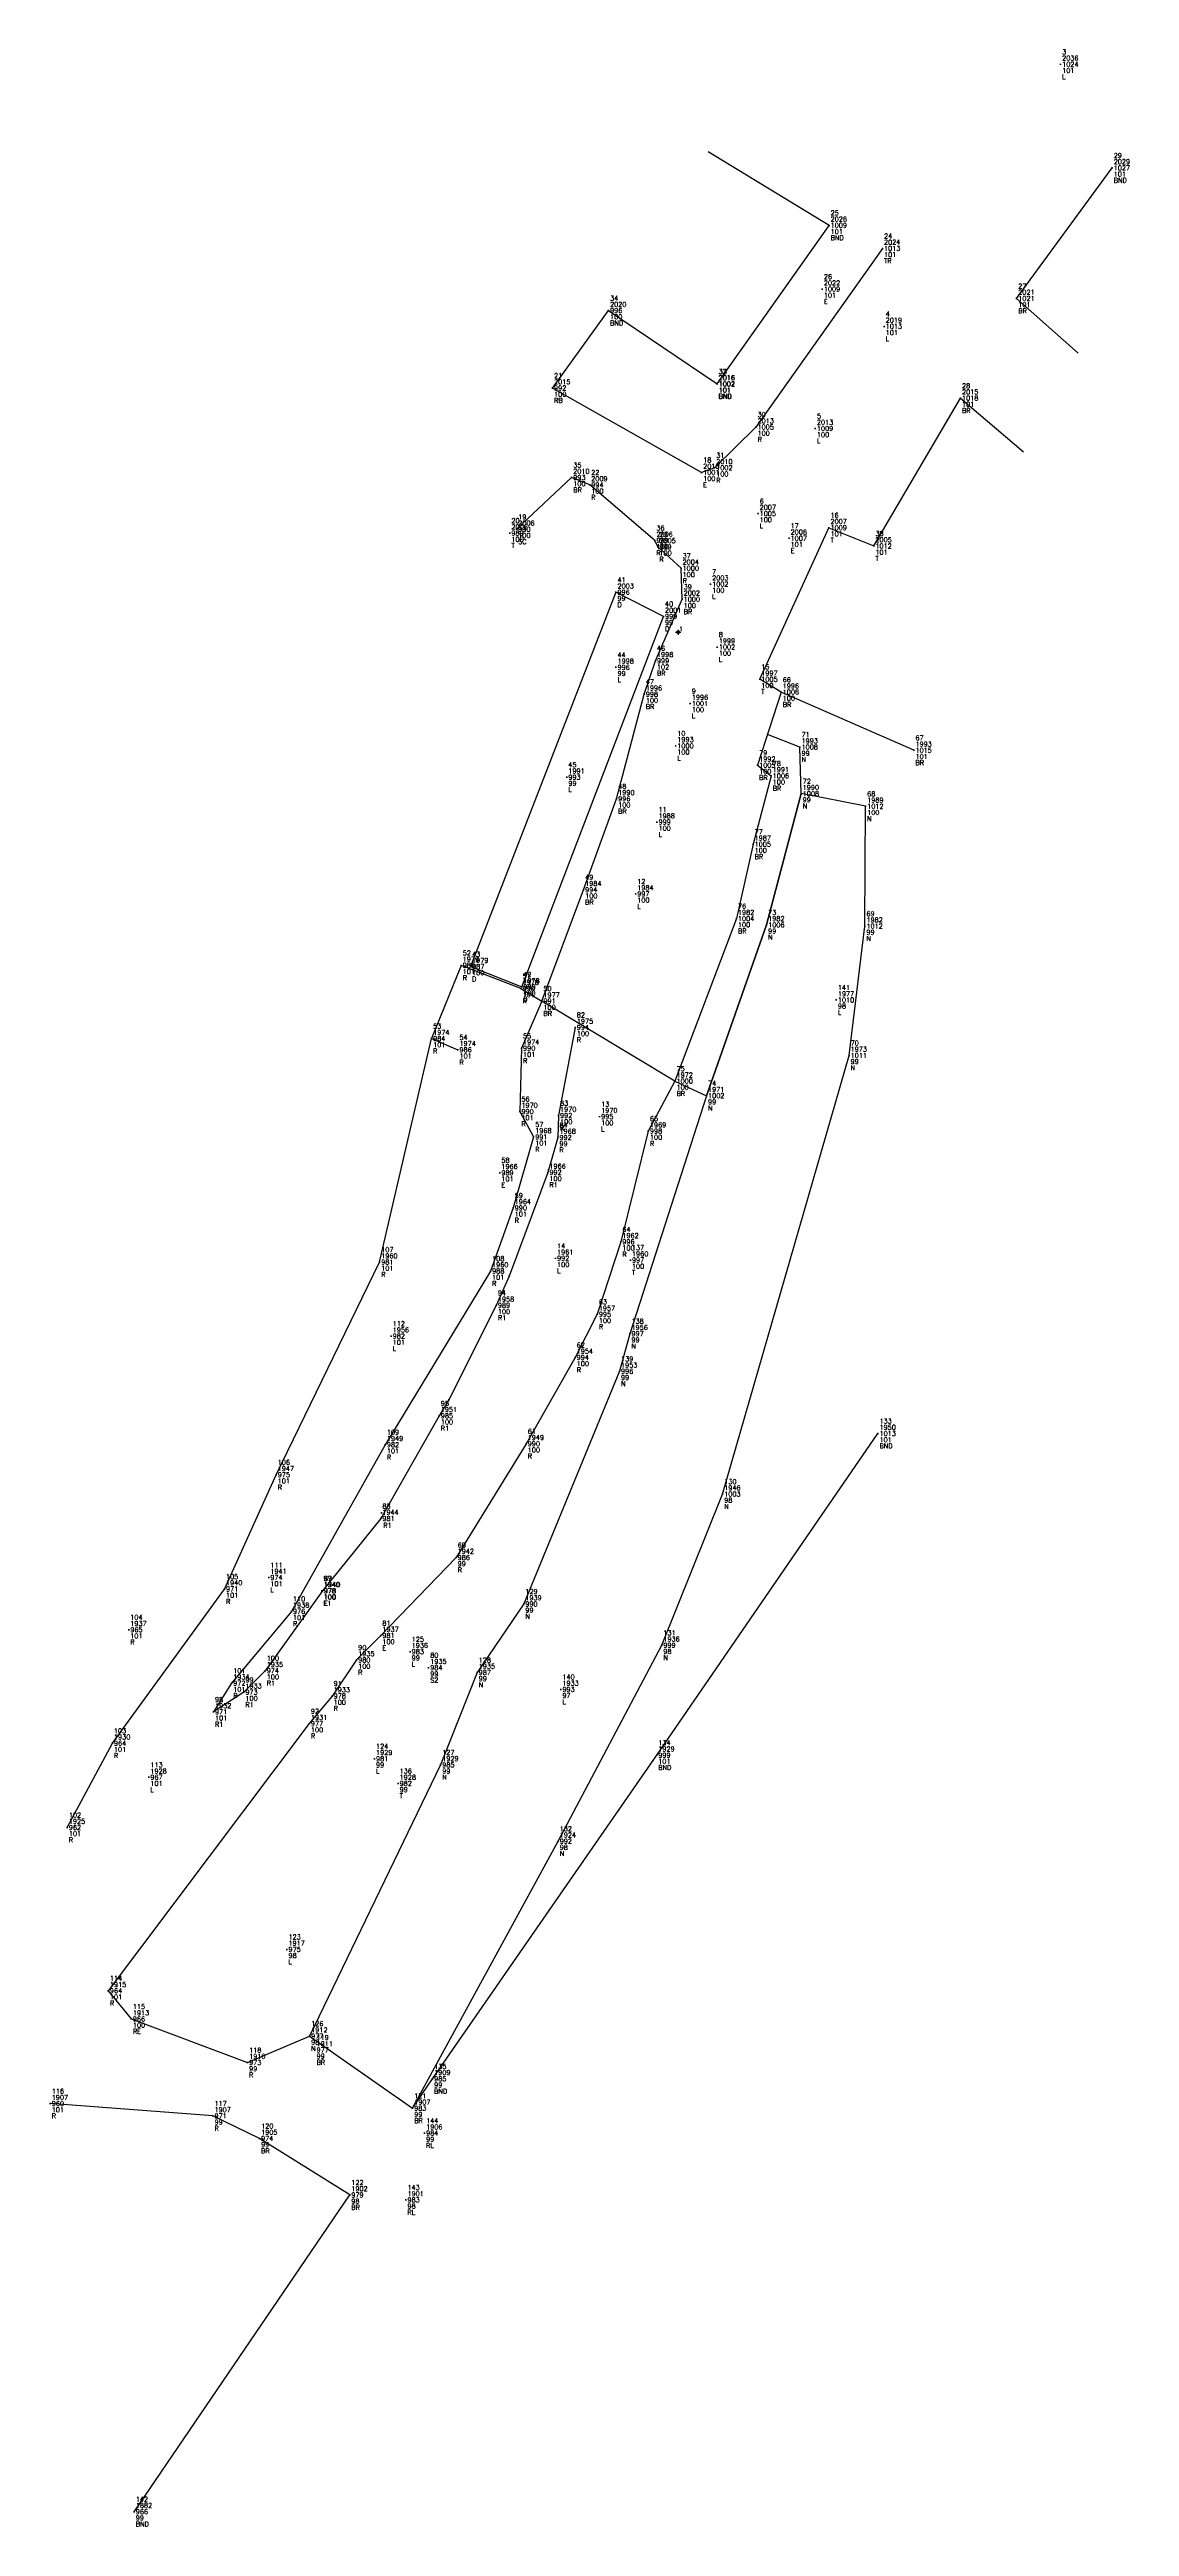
# Model space of a CAD drawing. Extents: x 960 to 1028, y 1881 to 2037.
import ezdxf

# ---------------------------------------------------------------- set-up
doc = ezdxf.new("R2010")
doc.units = 0
doc.header["$MEASUREMENT"] = 0
doc.layers.get('0').update_dxf_attribs({"linetype": 'CONTINUOUS'})
for name, color, linetype in [('SPOTX', 2, 'CONTINUOUS'), ('STEXT', 5, 'CONTINUOUS'), ('STEXT1', 5, 'CONTINUOUS'), ('STEXT2', 5, 'CONTINUOUS'), ('STEXT3', 5, 'CONTINUOUS'), ('STN', 6, 'CONTINUOUS'), ('TEXT', 7, 'CONTINUOUS')]:
    doc.layers.add(name, color=color, linetype=linetype)
doc.styles.get("Standard").update_dxf_attribs({"font": 'txt.SHX', "bigfont": 'whgtxt.shx'})

# ---------------------------------------------------------------- blocks, each defined once
blk = doc.blocks.new('SPOTX')
for p, q in [((-0.5, 0), (0.5, 0)), ((0, -0.5), (0, 0.5))]:
    blk.add_line(p, q)

msp = doc.modelspace()

# ---------------------------------------------------------------- linework, layer by layer
at = {"color": 7}
for points in [[(1012.861, 2024.155), (1004.899, 2012.912), (1002.297, 2010.349), (1001.476, 2010.057), (992.091, 2015.367), (995.617, 2020.24), (1002.46, 2015.624), (1009.499, 2025.606), (1001.889, 2030.232)], [(1025.18, 2017.567), (1021.307, 2021.005), (1027.318, 2029.221)], [(1014.837, 1992.57), (1006.483, 1996.231), (1005.134, 1997.037), (1009.491, 2006.579), (1012.318, 2005.427), (1017.769, 2014.732), (1021.731, 2011.353)], [(1000.249, 2002.071), (1000.183, 2004.021), (998.721, 2005.371), (998.532, 2005.773), (994.432, 2009.269), (993.298, 2009.735), (989.836, 2006.48)], [(1006.483, 1996.231), (1004.997, 1991.632), (1005.852, 1990.96), (1004.716, 1986.656), (1003.666, 1981.978), (999.8, 1971.749), (991.421, 1976.79), (994.049, 1983.794), (996.125, 1989.516), (997.864, 1996.1), (998.568, 1998.204), (1000.249, 2002.071)], [(993.523, 1975.13), (992.468, 1969.583), (992.433, 1968.202), (991.798, 1966.008)], [(961.551, 1924.781), (964.39, 1930.085), (971.443, 1939.789), (974.699, 1946.98), (981.212, 1960.364), (984.478, 1974.426)], [(991.798, 1966.008), (989.37, 1959.473), (988.555, 1957.64), (985.564, 1951.703), (984.962, 1950.69), (981.284, 1944.225), (977.607, 1939.678), (974.008, 1934.649), (972.664, 1933.292), (970.752, 1932.053)]]:
    msp.add_lwpolyline(points, dxfattribs=at)
at = {"color": 6}
for points in [[(999.074, 2000.996), (996.084, 2002.514), (986.931, 1978.956), (990.155, 1977.676), (999.074, 2000.996)], [(999.8, 1971.749), (1001.783, 1970.834), (1005.568, 1981.585), (1007.741, 1989.842), (1007.669, 1992.773), (1005.623, 1993.569)]]:
    msp.add_lwpolyline(points, dxfattribs=at)
at = {"color": 5}
msp.add_lwpolyline([(983.288, 1907.113), (992.449, 1923.92), (998.97, 1936.25), (1002.802, 1945.764), (1010.758, 1973.369), (1011.752, 1981.506), (1011.798, 1989.046), (1007.741, 1989.842), (1005.568, 1981.585), (1001.783, 1970.834), (996.964, 1955.858), (996.305, 1953.489), (990.283, 1938.848), (987.349, 1934.536), (985.052, 1928.724), (976.803, 1911.654)], dxfattribs=at)
at = {"color": 2}
msp.add_lwpolyline([(990.109, 1977.579), (986.343, 1979.037), (984.478, 1974.426), (986.138, 1973.725)], dxfattribs=at)
at = {"color": 7}
for points, elevation in [([(990.109, 1977.579), (991.421, 1976.79), (990.138, 1973.815), (990.037, 1969.837), (990.903, 1968.242), (989.615, 1963.772), (988.189, 1959.801), (981.567, 1948.869), (975.658, 1938.384), (971.897, 1933.862), (970.752, 1932.053)], 101.23), ([(999.8, 1971.749), (998.123, 1968.607), (996.389, 1961.638), (994.91, 1957.075), (993.517, 1954.364), (990.434, 1948.933), (986.024, 1941.77), (981.283, 1936.859), (979.761, 1935.323), (978.218, 1933.056), (976.786, 1931.317)], 99.693), ([(976.786, 1931.317), (964.136, 1914.509)], 99.693)]:
    msp.add_lwpolyline(points, dxfattribs=dict(at, elevation=elevation))
for points in [[(964.136, 1914.509), (965.582, 1912.731), (972.898, 1909.988), (976.803, 1911.654), (983.288, 1907.113), (984.544, 1908.966), (998.65, 1929.332), (1012.576, 1949.574)], [(965.765, 1881.725), (979.329, 1901.656), (973.654, 1905.213), (970.72, 1906.632), (960.475, 1907.406)]]:
    msp.add_lwpolyline(points)
at = {"layer": 'STN'}
for points in [[(999.84, 2000), (1000.16, 2000)], [(1000, 2000.16), (1000, 1999.84)]]:
    msp.add_lwpolyline(points, dxfattribs=at)
msp.add_circle((1000, 2000, 100), 0.08, dxfattribs=at)

# ---------------------------------------------------------------- block references
at = {"layer": 'SPOTX', "xscale": 0.08, "yscale": 0.08, "zscale": 0.08}
for p in [(1024.07, 2035.739, 100.911), (1027.318, 2029.221, 101.24), (1009.499, 2025.606, 100.861), (1012.861, 2024.155, 100.774), (995.617, 2020.24, 100.371), (1009.072, 2021.591, 100.579), (1021.307, 2021.005, 100.886), (1012.964, 2019.248, 100.569), (1002.44, 2015.63, 100.735), (1002.46, 2015.624, 100.736), (992.091, 2015.367, 100.09), (1017.769, 2014.732, 100.754), (1004.899, 2012.912, 100.41), (1008.635, 2012.821, 100.458), (993.298, 2009.735, 99.966), (994.432, 2009.269, 99.761), (1001.476, 2010.057, 100.268), (1002.297, 2010.349, 100.235), (989.404, 2006.239, 100.09), (989.836, 2006.48, 100.133), (1005.031, 2007.47, 100.309), (1009.491, 2006.579, 100.78), (998.532, 2005.773, 99.776), (998.721, 2005.371, 99.793), (1006.981, 2005.912, 100.647), (1012.318, 2005.427, 100.992), (1000.183, 2004.021, 99.92), (1002.038, 2003.026, 100.047), (996.084, 2002.514, 99.469), (1000.249, 2002.071, 99.807), (999.074, 2000.996, 99.383), (1002.46, 1999.068, 99.982), (996.086, 1997.793, 99.343), (998.568, 1998.204, 101.795), (1005.134, 1997.037, 100.042), (997.864, 1996.1, 100.066), (1000.762, 1995.515, 99.971), (1006.483, 1996.231, 100.141), (999.846, 1992.85, 99.959), (1007.669, 1992.773, 98.818), (1014.837, 1992.57, 100.942), (992.988, 1990.877, 99.348), (1004.997, 1991.632, 99.863), (1005.852, 1990.96, 99.854), (996.125, 1989.516, 100.06), (1007.741, 1989.842, 98.601), (1011.798, 1989.046, 100.095), (998.666, 1988.056, 99.932), (1004.716, 1986.656, 99.793), (994.049, 1983.794, 100.018), (997.328, 1983.53, 99.906), (1003.666, 1981.978, 99.771), (1005.568, 1981.585, 98.542), (1011.752, 1981.506, 98.933), (986.343, 1979.037, 101.226), (986.931, 1978.956, 99.669), (990.109, 1977.579, 101.23), (990.155, 1977.676, 99.539), (991.421, 1976.79, 100.012), (1009.954, 1976.859, 98.315), (993.523, 1975.13, 99.938), (984.478, 1974.426, 101.196), (986.138, 1973.725, 101.458), (990.138, 1973.815, 101.461), (1010.758, 1973.369, 98.841), (999.8, 1971.749, 99.693), (1001.783, 1970.834, 98.512), (990.037, 1969.837, 101.459), (992.468, 1969.583, 99.524), (995.054, 1969.515, 99.797), (990.903, 1968.242, 101.238), (992.433, 1968.202, 99.495), (998.123, 1968.607, 99.732), (988.772, 1965.987, 101.485), (991.798, 1966.008, 99.884), (991.845, 1966.175, 99.481), (989.615, 1963.772, 101.453), (996.389, 1961.638, 99.743), (981.212, 1960.364, 101.042), (988.189, 1959.801, 101.141), (989.37, 1959.473, 99.291), (992.281, 1960.6, 99.676), (996.994, 1960.491, 99.876), (988.555, 1957.64, 99.676), (994.91, 1957.075, 99.633), (981.935, 1955.706, 101.185), (996.964, 1955.858, 98.857), (993.517, 1954.364, 99.566), (996.305, 1953.489, 98.7), (985.564, 1951.703, 99.193), (984.962, 1950.69, 99.597), (981.567, 1948.869, 101.023), (990.434, 1948.933, 99.55), (1012.576, 1949.574, 101.13), (974.699, 1946.98, 101.044), (1002.802, 1945.764, 97.867), (981.284, 1944.225, 99.221), (981.339, 1944.576, 99.655), (986.024, 1941.77, 99.401), (971.443, 1939.789, 100.763), (974.235, 1940.512, 100.924), (977.58, 1939.677, 100.184), (977.607, 1939.678, 99.796), (975.658, 1938.384, 100.883), (990.283, 1938.848, 98.566), (965.418, 1937.228, 100.688), (981.283, 1936.859, 99.69), (998.97, 1936.25, 98.019), (974.008, 1934.649, 100.245), (979.761, 1935.323, 99.798), (983.131, 1935.846, 98.969), (984.296, 1934.839, 98.912), (987.349, 1934.536, 98.693), (971.897, 1933.862, 100.927), (972.664, 1933.292, 100.41), (978.218, 1933.056, 99.953), (992.616, 1933.472, 97.432), (970.752, 1932.053, 100.779), (976.786, 1931.317, 100.153), (964.39, 1930.085, 100.933), (980.885, 1929.106, 98.652), (985.052, 1928.724, 98.5), (998.65, 1929.332, 100.775), (966.683, 1927.943, 101.04), (982.371, 1927.553, 98.852), (961.551, 1924.781, 100.962), (992.449, 1923.92, 97.762), (975.376, 1917.109, 98.493), (964.136, 1914.509, 100.854), (965.582, 1912.731, 100.253), (976.803, 1911.654, 98.388), (972.898, 1909.988, 98.835), (977.142, 1910.782, 98.503), (984.544, 1908.966, 99.138), (960.475, 1907.406, 100.637), (970.72, 1906.632, 98.988), (983.288, 1907.113, 98.714), (973.654, 1905.213, 98.517), (984.039, 1905.546, 98.73), (979.329, 1901.656, 98.381), (982.864, 1901.345, 98.444), (965.765, 1881.725, 98.898)]:
    msp.add_blockref('SPOTX', p, dxfattribs=at)

# ---------------------------------------------------------------- texts
at = {"layer": 'STEXT'}
for s, p in [('3', (1024.17, 2036.369, 100.911)), ('29', (1027.418, 2029.851, 101.24)), ('25', (1009.599, 2026.236, 100.861)), ('24', (1012.961, 2024.785, 100.774)), ('26', (1009.172, 2022.221, 100.579)), ('27', (1021.407, 2021.635, 100.886)), ('34', (995.717, 2020.87, 100.371)), ('4', (1013.064, 2019.878, 100.569)), ('21', (992.191, 2015.997, 100.09)), ('32', (1002.54, 2016.26, 100.735)), ('33', (1002.56, 2016.254, 100.736)), ('28', (1017.869, 2015.362, 100.754)), ('30', (1004.999, 2013.542, 100.41)), ('5', (1008.735, 2013.451, 100.458)), ('18', (1001.576, 2010.687, 100.268)), ('31', (1002.397, 2010.979, 100.235)), ('35', (993.398, 2010.365, 99.966)), ('22', (994.532, 2009.899, 99.761)), ('6', (1005.131, 2008.1, 100.309)), ('20', (989.504, 2006.869, 100.09)), ('19', (989.936, 2007.11, 100.133)), ('36', (998.632, 2006.403, 99.776)), ('23', (998.821, 2006.001, 99.793)), ('17', (1007.081, 2006.542, 100.647)), ('16', (1009.591, 2007.209, 100.78)), ('38', (1012.418, 2006.057, 100.992)), ('37', (1000.283, 2004.651, 99.92)), ('41', (996.184, 2003.144, 99.469)), ('39', (1000.349, 2002.701, 99.807)), ('7', (1002.138, 2003.656, 100.047)), ('40', (999.174, 2001.626, 99.383)), ('8', (1002.56, 1999.698, 99.982)), ('44', (996.186, 1998.423, 99.343)), ('46', (998.668, 1998.834, 101.795)), ('47', (997.964, 1996.73, 100.066)), ('15', (1005.234, 1997.667, 100.042)), ('66', (1006.583, 1996.861, 100.141)), ('9', (1000.862, 1996.145, 99.971)), ('10', (999.946, 1993.48, 99.959)), ('71', (1007.769, 1993.403, 98.818)), ('79', (1005.097, 1992.262, 99.863)), ('67', (1014.937, 1993.2, 100.942)), ('45', (993.088, 1991.507, 99.348)), ('78', (1005.952, 1991.59, 99.854)), ('72', (1007.841, 1990.472, 98.601)), ('48', (996.225, 1990.146, 100.06)), ('11', (998.766, 1988.686, 99.932)), ('68', (1011.898, 1989.676, 100.095)), ('77', (1004.816, 1987.286, 99.793)), ('49', (994.149, 1984.424, 100.018)), ('12', (997.428, 1984.16, 99.906)), ('76', (1003.766, 1982.608, 99.771)), ('73', (1005.668, 1982.215, 98.542)), ('69', (1011.852, 1982.136, 98.933)), ('52', (986.443, 1979.667, 101.226)), ('43', (987.031, 1979.586, 99.669)), ('51', (990.209, 1978.209, 101.23)), ('42', (990.255, 1978.306, 99.539)), ('50', (991.521, 1977.42, 100.012)), ('141', (1010.054, 1977.489, 98.315)), ('53', (984.578, 1975.056, 101.196)), ('82', (993.623, 1975.76, 99.938)), ('54', (986.238, 1974.355, 101.458)), ('55', (990.238, 1974.445, 101.461)), ('70', (1010.858, 1973.999, 98.841)), ('75', (999.9, 1972.379, 99.693)), ('56', (990.137, 1970.467, 101.459)), ('83', (992.568, 1970.213, 99.524)), ('13', (995.154, 1970.145, 99.797)), ('74', (1001.883, 1971.464, 98.512)), ('57', (991.003, 1968.872, 101.238)), ('84', (992.533, 1968.832, 99.495)), ('65', (998.223, 1969.237, 99.732)), ('58', (988.872, 1966.617, 101.485)), ('59', (989.715, 1964.402, 101.453)), ('64', (996.489, 1962.268, 99.743)), ('107', (981.312, 1960.994, 101.042)), ('14', (992.381, 1961.23, 99.676)), ('137', (997.094, 1961.121, 99.876)), ('108', (988.289, 1960.431, 101.141)), ('94', (988.655, 1958.27, 99.676)), ('63', (995.01, 1957.705, 99.633)), ('112', (982.035, 1956.336, 101.185)), ('138', (997.064, 1956.488, 98.857)), ('62', (993.617, 1954.994, 99.566)), ('139', (996.405, 1954.119, 98.7)), ('95', (985.062, 1951.32, 99.597)), ('133', (1012.676, 1950.204, 101.13)), ('109', (981.667, 1949.499, 101.023)), ('61', (990.534, 1949.563, 99.55)), ('106', (974.799, 1947.61, 101.044)), ('130', (1002.902, 1946.394, 97.867)), ('88', (981.384, 1944.855, 99.221)), ('60', (986.124, 1942.4, 99.401)), ('105', (971.543, 1940.419, 100.763)), ('111', (974.335, 1941.142, 100.924)), ('110', (975.758, 1939.014, 100.883)), ('97', (977.68, 1940.307, 100.184)), ('89', (977.707, 1940.308, 99.796)), ('129', (990.383, 1939.478, 98.566)), ('104', (965.518, 1937.858, 100.688)), ('81', (981.383, 1937.489, 99.69)), ('90', (979.861, 1935.953, 99.798)), ('125', (983.231, 1936.476, 98.969)), ('131', (999.07, 1936.88, 98.019)), ('101', (971.997, 1934.492, 100.927)), ('100', (974.108, 1935.279, 100.245)), ('80', (984.396, 1935.469, 98.912)), ('128', (987.449, 1935.166, 98.693)), ('140', (992.716, 1934.102, 97.432)), ('98', (970.852, 1932.683, 100.779)), ('99', (972.764, 1933.922, 100.41)), ('91', (978.318, 1933.686, 99.953)), ('92', (976.886, 1931.947, 100.153)), ('103', (964.49, 1930.715, 100.933)), ('124', (980.985, 1929.736, 98.652)), ('134', (998.75, 1929.962, 100.775)), ('113', (966.783, 1928.573, 101.04)), ('136', (982.471, 1928.183, 98.852)), ('127', (985.152, 1929.354, 98.5)), ('102', (961.651, 1925.411, 100.962)), ('132', (992.549, 1924.55, 97.762)), ('123', (975.476, 1917.739, 98.493)), ('114', (964.236, 1915.139, 100.854)), ('115', (965.682, 1913.361, 100.253)), ('126', (976.903, 1912.284, 98.388)), ('119', (977.242, 1911.412, 98.503)), ('118', (972.998, 1910.618, 98.835)), ('135', (984.644, 1909.596, 99.138)), ('116', (960.575, 1908.036, 100.637)), ('121', (983.388, 1907.743, 98.714)), ('117', (970.82, 1907.262, 98.988)), ('144', (984.139, 1906.176, 98.73)), ('120', (973.754, 1905.843, 98.517)), ('122', (979.429, 1902.286, 98.381)), ('143', (982.964, 1901.975, 98.444)), ('142', (965.865, 1882.355, 98.898))]:
    msp.add_text(s, height=0.3, dxfattribs=at).set_placement(p)
at = {"layer": 'STEXT1'}
for s, p in [('L', (1024.17, 2034.809, 100.911)), ('BND', (1027.418, 2028.291, 101.24)), ('BND', (1009.599, 2024.676, 100.861)), ('TR', (1012.961, 2023.225, 100.774)), ('E', (1009.172, 2020.661, 100.579)), ('BR', (1021.407, 2020.075, 100.886)), ('BND', (995.717, 2019.31, 100.371)), ('L', (1013.064, 2018.318, 100.569)), ('RB', (992.191, 2014.437, 100.09)), ('BND', (1002.54, 2014.7, 100.735)), ('BND', (1002.56, 2014.694, 100.736)), ('BR', (1017.869, 2013.802, 100.754)), ('R', (1004.999, 2011.982, 100.41)), ('L', (1008.735, 2011.891, 100.458)), ('E', (1001.576, 2009.127, 100.268)), ('R', (1002.397, 2009.419, 100.235)), ('BR', (993.398, 2008.805, 99.966)), ('R', (994.532, 2008.339, 99.761)), ('L', (1005.131, 2006.54, 100.309)), ('T', (989.504, 2005.309, 100.09)), ('SC', (989.936, 2005.55, 100.133)), ('R', (998.632, 2004.843, 99.776)), ('R', (998.821, 2004.441, 99.793)), ('E', (1007.081, 2004.982, 100.647)), ('T', (1009.591, 2005.649, 100.78)), ('T', (1012.418, 2004.497, 100.992)), ('R', (1000.283, 2003.091, 99.92)), ('D', (996.184, 2001.584, 99.469)), ('BR', (1000.349, 2001.141, 99.807)), ('L', (1002.138, 2002.096, 100.047)), ('D', (999.174, 2000.066, 99.383)), ('L', (1002.56, 1998.138, 99.982)), ('L', (996.186, 1996.863, 99.343)), ('BR', (998.668, 1997.274, 101.795)), ('BR', (997.964, 1995.17, 100.066)), ('T', (1005.234, 1996.107, 100.042)), ('BR', (1006.583, 1995.301, 100.141)), ('L', (1000.862, 1994.585, 99.971)), ('L', (999.946, 1991.92, 99.959)), ('N', (1007.769, 1991.843, 98.818)), ('BR', (1005.097, 1990.702, 99.863)), ('BR', (1014.937, 1991.64, 100.942)), ('L', (993.088, 1989.947, 99.348)), ('BR', (1005.952, 1990.03, 99.854)), ('N', (1007.841, 1988.912, 98.601)), ('BR', (996.225, 1988.586, 100.06)), ('L', (998.766, 1987.126, 99.932)), ('N', (1011.898, 1988.116, 100.095)), ('BR', (1004.816, 1985.726, 99.793)), ('BR', (994.149, 1982.864, 100.018)), ('L', (997.428, 1982.6, 99.906)), ('BR', (1003.766, 1981.048, 99.771)), ('N', (1005.668, 1980.655, 98.542)), ('N', (1011.852, 1980.576, 98.933)), ('R', (986.443, 1978.107, 101.226)), ('D', (987.031, 1978.026, 99.669)), ('R', (990.209, 1976.649, 101.23)), ('D', (990.255, 1976.746, 99.539)), ('BR', (991.521, 1975.86, 100.012)), ('L', (1010.054, 1975.929, 98.315)), ('R', (984.578, 1973.496, 101.196)), ('R', (993.623, 1974.2, 99.938)), ('R', (986.238, 1972.795, 101.458)), ('R', (990.238, 1972.885, 101.461)), ('N', (1010.858, 1972.439, 98.841)), ('BR', (999.9, 1970.819, 99.693)), ('R', (990.137, 1968.907, 101.459)), ('R', (992.568, 1968.653, 99.524)), ('L', (995.154, 1968.585, 99.797)), ('N', (1001.883, 1969.904, 98.512)), ('R', (991.003, 1967.312, 101.238)), ('R', (992.533, 1967.272, 99.495)), ('R', (998.223, 1967.677, 99.732)), ('E', (988.872, 1965.057, 101.485)), ('R1', (991.898, 1965.078, 99.884)), ('R', (989.715, 1962.842, 101.453)), ('R', (996.489, 1960.708, 99.743)), ('R', (981.312, 1959.434, 101.042)), ('L', (992.381, 1959.67, 99.676)), ('T', (997.094, 1959.561, 99.876)), ('R', (988.289, 1958.871, 101.141)), ('R1', (988.655, 1956.71, 99.676)), ('R', (995.01, 1956.145, 99.633)), ('L', (982.035, 1954.776, 101.185)), ('N', (997.064, 1954.928, 98.857)), ('R', (993.617, 1953.434, 99.566)), ('N', (996.405, 1952.559, 98.7)), ('R1', (985.062, 1949.76, 99.597)), ('BND', (1012.676, 1948.644, 101.13)), ('R', (981.667, 1947.939, 101.023)), ('R', (990.534, 1948.003, 99.55)), ('R', (974.799, 1946.05, 101.044)), ('R1', (981.439, 1943.646, 99.655)), ('N', (1002.902, 1944.834, 97.867)), ('R', (986.124, 1940.84, 99.401)), ('R', (971.543, 1938.859, 100.763)), ('L', (974.335, 1939.582, 100.924)), ('R', (975.758, 1937.454, 100.883)), ('E1', (977.68, 1938.747, 100.184)), ('E', (977.707, 1938.748, 99.796)), ('N', (990.383, 1937.918, 98.566)), ('R', (965.518, 1936.298, 100.688)), ('E', (981.383, 1935.929, 99.69)), ('R', (979.861, 1934.393, 99.798)), ('L', (983.231, 1934.916, 98.969)), ('N', (999.07, 1935.32, 98.019)), ('R', (971.997, 1932.932, 100.927)), ('R1', (974.108, 1933.719, 100.245)), ('S2', (984.396, 1933.909, 98.912)), ('N', (987.449, 1933.606, 98.693)), ('L', (992.716, 1932.542, 97.432)), ('R1', (970.852, 1931.123, 100.779)), ('R1', (972.764, 1932.362, 100.41)), ('R', (978.318, 1932.126, 99.953)), ('R', (976.886, 1930.387, 100.153)), ('R', (964.49, 1929.155, 100.933)), ('L', (980.985, 1928.176, 98.652)), ('BND', (998.75, 1928.402, 100.775)), ('L', (966.783, 1927.013, 101.04)), ('T', (982.471, 1926.623, 98.852)), ('N', (985.152, 1927.794, 98.5)), ('R', (961.651, 1923.851, 100.962)), ('N', (992.549, 1922.99, 97.762)), ('L', (975.476, 1916.179, 98.493)), ('R', (964.236, 1913.579, 100.854)), ('RE', (965.682, 1911.801, 100.253)), ('N', (976.903, 1910.724, 98.388)), ('BR', (977.242, 1909.852, 98.503)), ('R', (972.998, 1909.058, 98.835)), ('BND', (984.644, 1908.036, 99.138)), ('R', (960.575, 1906.476, 100.637)), ('BR', (983.388, 1906.183, 98.714)), ('R', (970.82, 1905.702, 98.988)), ('RL', (984.139, 1904.616, 98.73)), ('BR', (973.754, 1904.283, 98.517)), ('BR', (979.429, 1900.726, 98.381)), ('RL', (982.964, 1900.415, 98.444)), ('BND', (965.865, 1880.795, 98.898))]:
    msp.add_text(s, height=0.3, dxfattribs=at).set_placement(p)
at = {"layer": 'STEXT2'}
for s, p in [('2036', (1024.17, 2035.979, 100.911)), ('1024', (1024.17, 2035.589, 100.911)), ('2029', (1027.418, 2029.461, 101.24)), ('1027', (1027.418, 2029.071, 101.24)), ('2026', (1009.599, 2025.846, 100.861)), ('1009', (1009.599, 2025.456, 100.861)), ('2024', (1012.961, 2024.395, 100.774)), ('1013', (1012.961, 2024.005, 100.774)), ('2022', (1009.172, 2021.831, 100.579)), ('1009', (1009.172, 2021.441, 100.579)), ('2020', (995.717, 2020.48, 100.371)), ('996', (995.717, 2020.09, 100.371)), ('2021', (1021.407, 2021.245, 100.886)), ('1021', (1021.407, 2020.855, 100.886)), ('2019', (1013.064, 2019.488, 100.569)), ('1013', (1013.064, 2019.098, 100.569)), ('2015', (992.191, 2015.607, 100.09)), ('992', (992.191, 2015.217, 100.09)), ('2016', (1002.54, 2015.87, 100.735)), ('2016', (1002.56, 2015.864, 100.736)), ('1002', (1002.54, 2015.48, 100.735)), ('1002', (1002.56, 2015.474, 100.736)), ('2015', (1017.869, 2014.972, 100.754)), ('1018', (1017.869, 2014.582, 100.754)), ('2013', (1004.999, 2013.152, 100.41)), ('1005', (1004.999, 2012.762, 100.41)), ('2013', (1008.735, 2013.061, 100.458)), ('1009', (1008.735, 2012.671, 100.458)), ('2010', (1002.397, 2010.589, 100.235)), ('2010', (993.398, 2009.975, 99.966)), ('993', (993.398, 2009.585, 99.966)), ('2009', (994.532, 2009.509, 99.761)), ('994', (994.532, 2009.119, 99.761)), ('2010', (1001.576, 2010.297, 100.268)), ('1001', (1001.576, 2009.907, 100.268)), ('1002', (1002.397, 2010.199, 100.235)), ('2007', (1005.131, 2007.71, 100.309)), ('2006', (989.504, 2006.479, 100.09)), ('989', (989.504, 2006.089, 100.09)), ('2006', (989.936, 2006.72, 100.133)), ('990', (989.936, 2006.33, 100.133)), ('2006', (998.632, 2006.013, 99.776)), ('1005', (1005.131, 2007.32, 100.309)), ('2006', (1007.081, 2006.152, 100.647)), ('2007', (1009.591, 2006.819, 100.78)), ('1009', (1009.591, 2006.429, 100.78)), ('999', (998.632, 2005.623, 99.776)), ('2005', (998.821, 2005.611, 99.793)), ('999', (998.821, 2005.221, 99.793)), ('2004', (1000.283, 2004.261, 99.92)), ('1007', (1007.081, 2005.762, 100.647)), ('2005', (1012.418, 2005.667, 100.992)), ('1012', (1012.418, 2005.277, 100.992)), ('2003', (996.184, 2002.754, 99.469)), ('1000', (1000.283, 2003.871, 99.92)), ('2003', (1002.138, 2003.266, 100.047)), ('1002', (1002.138, 2002.876, 100.047)), ('996', (996.184, 2002.364, 99.469)), ('2001', (999.174, 2001.236, 99.383)), ('2002', (1000.349, 2002.311, 99.807)), ('1000', (1000.349, 2001.921, 99.807)), ('999', (999.174, 2000.846, 99.383)), ('1998', (996.186, 1998.033, 99.343)), ('999', (998.668, 1998.054, 101.795)), ('1998', (998.668, 1998.444, 101.795)), ('1999', (1002.56, 1999.308, 99.982)), ('1002', (1002.56, 1998.918, 99.982)), ('996', (996.186, 1997.643, 99.343)), ('1997', (1005.234, 1997.277, 100.042)), ('1005', (1005.234, 1996.887, 100.042)), ('1996', (1006.583, 1996.471, 100.141)), ('998', (997.964, 1995.95, 100.066)), ('1996', (997.964, 1996.34, 100.066)), ('1996', (1000.862, 1995.755, 99.971)), ('1001', (1000.862, 1995.365, 99.971)), ('1006', (1006.583, 1996.081, 100.141)), ('1993', (999.946, 1993.09, 99.959)), ('1000', (999.946, 1992.7, 99.959)), ('1992', (1005.097, 1991.872, 99.863)), ('1993', (1007.769, 1993.013, 98.818)), ('1008', (1007.769, 1992.623, 98.818)), ('1993', (1014.937, 1992.81, 100.942)), ('1015', (1014.937, 1992.42, 100.942)), ('993', (993.088, 1990.727, 99.348)), ('1991', (993.088, 1991.117, 99.348)), ('1005', (1005.097, 1991.482, 99.863)), ('1991', (1005.952, 1991.2, 99.854)), ('1006', (1005.952, 1990.81, 99.854)), ('996', (996.225, 1989.366, 100.06)), ('1990', (996.225, 1989.756, 100.06)), ('1990', (1007.841, 1990.082, 98.601)), ('1008', (1007.841, 1989.692, 98.601)), ('1989', (1011.898, 1989.286, 100.095)), ('1012', (1011.898, 1988.896, 100.095)), ('999', (998.766, 1987.906, 99.932)), ('1988', (998.766, 1988.296, 99.932)), ('1987', (1004.816, 1986.896, 99.793)), ('1005', (1004.816, 1986.506, 99.793)), ('1984', (994.149, 1984.034, 100.018)), ('994', (994.149, 1983.644, 100.018)), ('997', (997.428, 1983.38, 99.906)), ('1984', (997.428, 1983.77, 99.906)), ('1982', (1003.766, 1982.218, 99.771)), ('1004', (1003.766, 1981.828, 99.771)), ('1982', (1005.668, 1981.825, 98.542)), ('1006', (1005.668, 1981.435, 98.542)), ('1982', (1011.852, 1981.746, 98.933)), ('1012', (1011.852, 1981.356, 98.933)), ('986', (986.443, 1978.887, 101.226)), ('1979', (986.443, 1979.277, 101.226)), ('987', (987.031, 1978.806, 99.669)), ('1979', (987.031, 1979.196, 99.669)), ('1978', (990.209, 1977.819, 101.23)), ('1978', (990.255, 1977.916, 99.539)), ('990', (990.209, 1977.429, 101.23)), ('990', (990.255, 1977.526, 99.539)), ('991', (991.521, 1976.64, 100.012)), ('1977', (991.521, 1977.03, 100.012)), ('1977', (1010.054, 1977.099, 98.315)), ('1010', (1010.054, 1976.709, 98.315)), ('1974', (984.578, 1974.666, 101.196)), ('994', (993.623, 1974.98, 99.938)), ('1975', (993.623, 1975.37, 99.938)), ('984', (984.578, 1974.276, 101.196)), ('986', (986.238, 1973.575, 101.458)), ('1974', (986.238, 1973.965, 101.458)), ('990', (990.238, 1973.665, 101.461)), ('1974', (990.238, 1974.055, 101.461)), ('1973', (1010.858, 1973.609, 98.841)), ('1011', (1010.858, 1973.219, 98.841)), ('1972', (999.9, 1971.989, 99.693)), ('1000', (999.9, 1971.599, 99.693)), ('1970', (990.137, 1970.077, 101.459)), ('1971', (1001.883, 1971.074, 98.512)), ('1002', (1001.883, 1970.684, 98.512)), ('990', (990.137, 1969.687, 101.459)), ('1968', (991.003, 1968.482, 101.238)), ('992', (992.568, 1969.433, 99.524)), ('1968', (992.533, 1968.442, 99.495)), ('1970', (992.568, 1969.823, 99.524)), ('995', (995.154, 1969.365, 99.797)), ('1970', (995.154, 1969.755, 99.797)), ('998', (998.223, 1968.457, 99.732)), ('1969', (998.223, 1968.847, 99.732)), ('991', (991.003, 1968.092, 101.238)), ('992', (992.533, 1968.052, 99.495)), ('989', (988.872, 1965.837, 101.485)), ('1966', (988.872, 1966.227, 101.485)), ('992', (991.898, 1965.858, 99.884)), ('1966', (991.898, 1966.248, 99.884)), ('1964', (989.715, 1964.012, 101.453)), ('990', (989.715, 1963.622, 101.453)), ('1960', (981.312, 1960.604, 101.042)), ('1961', (992.381, 1960.84, 99.676)), ('996', (996.489, 1961.488, 99.743)), ('1962', (996.489, 1961.878, 99.743)), ('1960', (997.094, 1960.731, 99.876)), ('981', (981.312, 1960.214, 101.042)), ('988', (988.289, 1959.651, 101.141)), ('1960', (988.289, 1960.041, 101.141)), ('992', (992.381, 1960.45, 99.676)), ('997', (997.094, 1960.341, 99.876)), ('989', (988.655, 1957.49, 99.676)), ('1958', (988.655, 1957.88, 99.676)), ('1956', (982.035, 1955.946, 101.185)), ('995', (995.01, 1956.925, 99.633)), ('1957', (995.01, 1957.315, 99.633)), ('1956', (997.064, 1956.098, 98.857)), ('982', (982.035, 1955.556, 101.185)), ('1954', (993.617, 1954.604, 99.566)), ('997', (997.064, 1955.708, 98.857)), ('994', (993.617, 1954.214, 99.566)), ('996', (996.405, 1953.339, 98.7)), ('1953', (996.405, 1953.729, 98.7)), ('985', (985.062, 1950.54, 99.597)), ('1951', (985.062, 1950.93, 99.597)), ('1950', (1012.676, 1949.814, 101.13)), ('982', (981.667, 1948.719, 101.023)), ('1949', (981.667, 1949.109, 101.023)), ('990', (990.534, 1948.783, 99.55)), ('1949', (990.534, 1949.173, 99.55)), ('1013', (1012.676, 1949.424, 101.13)), ('975', (974.799, 1946.83, 101.044)), ('1947', (974.799, 1947.22, 101.044)), ('1946', (1002.902, 1946.004, 97.867)), ('1003', (1002.902, 1945.614, 97.867)), ('981', (981.384, 1944.075, 99.221)), ('1944', (981.384, 1944.465, 99.221)), ('1942', (986.124, 1942.01, 99.401)), ('974', (974.335, 1940.362, 100.924)), ('1941', (974.335, 1940.752, 100.924)), ('986', (986.124, 1941.62, 99.401)), ('971', (971.543, 1939.639, 100.763)), ('1940', (971.543, 1940.029, 100.763)), ('978', (977.68, 1939.527, 100.184)), ('978', (977.707, 1939.528, 99.796)), ('1940', (977.68, 1939.917, 100.184)), ('1940', (977.707, 1939.918, 99.796)), ('1939', (990.383, 1939.088, 98.566)), ('1937', (965.518, 1937.468, 100.688)), ('976', (975.758, 1938.234, 100.883)), ('1938', (975.758, 1938.624, 100.883)), ('990', (990.383, 1938.698, 98.566)), ('965', (965.518, 1937.078, 100.688)), ('981', (981.383, 1936.709, 99.69)), ('1937', (981.383, 1937.099, 99.69)), ('983', (983.231, 1935.696, 98.969)), ('1936', (983.231, 1936.086, 98.969)), ('999', (999.07, 1936.1, 98.019)), ('1936', (999.07, 1936.49, 98.019)), ('1934', (971.997, 1934.102, 100.927)), ('974', (974.108, 1934.499, 100.245)), ('1935', (974.108, 1934.889, 100.245)), ('980', (979.861, 1935.173, 99.798)), ('1935', (979.861, 1935.563, 99.798)), ('984', (984.396, 1934.689, 98.912)), ('1935', (984.396, 1935.079, 98.912)), ('987', (987.449, 1934.386, 98.693)), ('1935', (987.449, 1934.776, 98.693)), ('972', (971.997, 1933.712, 100.927)), ('973', (972.764, 1933.142, 100.41)), ('1933', (972.764, 1933.532, 100.41)), ('978', (978.318, 1932.906, 99.953)), ('1933', (978.318, 1933.296, 99.953)), ('993', (992.716, 1933.322, 97.432)), ('1933', (992.716, 1933.712, 97.432)), ('971', (970.852, 1931.903, 100.779)), ('1932', (970.852, 1932.293, 100.779)), ('977', (976.886, 1931.167, 100.153)), ('1931', (976.886, 1931.557, 100.153)), ('964', (964.49, 1929.935, 100.933)), ('1930', (964.49, 1930.325, 100.933)), ('1929', (998.75, 1929.572, 100.775)), ('1928', (966.783, 1928.183, 101.04)), ('981', (980.985, 1928.956, 98.652)), ('1929', (980.985, 1929.346, 98.652)), ('985', (985.152, 1928.574, 98.5)), ('1929', (985.152, 1928.964, 98.5)), ('999', (998.75, 1929.182, 100.775)), ('967', (966.783, 1927.793, 101.04)), ('982', (982.471, 1927.403, 98.852)), ('1928', (982.471, 1927.793, 98.852)), ('1925', (961.651, 1925.021, 100.962)), ('962', (961.651, 1924.631, 100.962)), ('992', (992.549, 1923.77, 97.762)), ('1924', (992.549, 1924.16, 97.762)), ('975', (975.476, 1916.959, 98.493)), ('1917', (975.476, 1917.349, 98.493)), ('964', (964.236, 1914.359, 100.854)), ('1915', (964.236, 1914.749, 100.854)), ('966', (965.682, 1912.581, 100.253)), ('1913', (965.682, 1912.971, 100.253)), ('977', (976.903, 1911.504, 98.388)), ('1912', (976.903, 1911.894, 98.388)), ('1911', (977.242, 1911.022, 98.503)), ('973', (972.998, 1909.838, 98.835)), ('1910', (972.998, 1910.228, 98.835)), ('977', (977.242, 1910.632, 98.503)), ('1909', (984.644, 1909.206, 99.138)), ('1907', (960.575, 1907.646, 100.637)), ('985', (984.644, 1908.816, 99.138)), ('960', (960.575, 1907.256, 100.637)), ('971', (970.82, 1906.482, 98.988)), ('1907', (970.82, 1906.872, 98.988)), ('983', (983.388, 1906.963, 98.714)), ('1907', (983.388, 1907.353, 98.714)), ('974', (973.754, 1905.063, 98.517)), ('1905', (973.754, 1905.453, 98.517)), ('984', (984.139, 1905.396, 98.73)), ('1906', (984.139, 1905.786, 98.73)), ('979', (979.429, 1901.506, 98.381)), ('1902', (979.429, 1901.896, 98.381)), ('1901', (982.964, 1901.585, 98.444)), ('983', (982.964, 1901.195, 98.444)), ('966', (965.865, 1881.575, 98.898)), ('1882', (965.865, 1881.965, 98.898))]:
    msp.add_text(s, height=0.3, dxfattribs=at).set_placement(p)
at = {"layer": 'STEXT3'}
for s, p in [('101', (1024.17, 2035.199, 100.911)), ('101', (1027.418, 2028.681, 101.24)), ('101', (1009.599, 2025.066, 100.861)), ('101', (1012.961, 2023.615, 100.774)), ('101', (1009.172, 2021.051, 100.579)), ('101', (1021.407, 2020.465, 100.886)), ('100', (995.717, 2019.7, 100.371)), ('101', (1013.064, 2018.708, 100.569)), ('100', (992.191, 2014.827, 100.09)), ('101', (1002.54, 2015.09, 100.735)), ('101', (1002.56, 2015.084, 100.736)), ('101', (1017.869, 2014.192, 100.754)), ('100', (1004.999, 2012.372, 100.41)), ('100', (1008.735, 2012.281, 100.458)), ('100', (993.398, 2009.195, 99.966)), ('100', (1001.576, 2009.517, 100.268)), ('100', (1002.397, 2009.809, 100.235)), ('100', (994.532, 2008.729, 99.761)), ('100', (989.936, 2005.94, 100.133)), ('100', (1005.131, 2006.93, 100.309)), ('101', (1009.591, 2006.039, 100.78)), ('100', (989.504, 2005.699, 100.09)), ('100', (998.632, 2005.233, 99.776)), ('100', (998.821, 2004.831, 99.793)), ('101', (1007.081, 2005.372, 100.647)), ('101', (1012.418, 2004.887, 100.992)), ('100', (1000.283, 2003.481, 99.92)), ('99', (996.184, 2001.974, 99.469)), ('100', (1000.349, 2001.531, 99.807)), ('100', (1002.138, 2002.486, 100.047)), ('99', (999.174, 2000.456, 99.383)), ('100', (1002.56, 1998.528, 99.982)), ('99', (996.186, 1997.253, 99.343)), ('102', (998.668, 1997.664, 101.795)), ('100', (1005.234, 1996.497, 100.042)), ('100', (997.964, 1995.56, 100.066)), ('100', (1000.862, 1994.975, 99.971)), ('100', (1006.583, 1995.691, 100.141)), ('100', (999.946, 1992.31, 99.959)), ('99', (1007.769, 1992.233, 98.818)), ('101', (1014.937, 1992.03, 100.942)), ('99', (993.088, 1990.337, 99.348)), ('100', (1005.097, 1991.092, 99.863)), ('100', (1005.952, 1990.42, 99.854)), ('100', (996.225, 1988.976, 100.06)), ('99', (1007.841, 1989.302, 98.601)), ('100', (998.766, 1987.516, 99.932)), ('100', (1011.898, 1988.506, 100.095)), ('100', (1004.816, 1986.116, 99.793)), ('100', (994.149, 1983.254, 100.018)), ('100', (997.428, 1982.99, 99.906)), ('100', (1003.766, 1981.438, 99.771)), ('99', (1005.668, 1981.045, 98.542)), ('99', (1011.852, 1980.966, 98.933)), ('101', (986.443, 1978.497, 101.226)), ('100', (987.031, 1978.416, 99.669)), ('101', (990.209, 1977.039, 101.23)), ('100', (990.255, 1977.136, 99.539)), ('100', (991.521, 1976.25, 100.012)), ('98', (1010.054, 1976.319, 98.315)), ('101', (984.578, 1973.886, 101.196)), ('101', (986.238, 1973.185, 101.458)), ('101', (990.238, 1973.275, 101.461)), ('100', (993.623, 1974.59, 99.938)), ('99', (1010.858, 1972.829, 98.841)), ('100', (999.9, 1971.209, 99.693)), ('99', (1001.883, 1970.294, 98.512)), ('101', (990.137, 1969.297, 101.459)), ('100', (992.568, 1969.043, 99.524)), ('100', (995.154, 1968.975, 99.797)), ('101', (991.003, 1967.702, 101.238)), ('99', (992.533, 1967.662, 99.495)), ('100', (998.223, 1968.067, 99.732)), ('101', (988.872, 1965.447, 101.485)), ('100', (991.898, 1965.468, 99.884)), ('101', (989.715, 1963.232, 101.453)), ('100', (996.489, 1961.098, 99.743)), ('101', (981.312, 1959.824, 101.042)), ('101', (988.289, 1959.261, 101.141)), ('100', (992.381, 1960.06, 99.676)), ('100', (997.094, 1959.951, 99.876)), ('100', (988.655, 1957.1, 99.676)), ('100', (995.01, 1956.535, 99.633)), ('101', (982.035, 1955.166, 101.185)), ('99', (997.064, 1955.318, 98.857)), ('100', (993.617, 1953.824, 99.566)), ('99', (996.405, 1952.949, 98.7)), ('100', (985.062, 1950.15, 99.597)), ('101', (981.667, 1948.329, 101.023)), ('100', (990.534, 1948.393, 99.55)), ('101', (1012.676, 1949.034, 101.13)), ('101', (974.799, 1946.44, 101.044)), ('98', (1002.902, 1945.224, 97.867)), ('99', (986.124, 1941.23, 99.401)), ('101', (971.543, 1939.249, 100.763)), ('101', (974.335, 1939.972, 100.924)), ('100', (977.68, 1939.137, 100.184)), ('100', (977.707, 1939.138, 99.796)), ('101', (975.758, 1937.844, 100.883)), ('99', (990.383, 1938.308, 98.566)), ('101', (965.518, 1936.688, 100.688)), ('100', (981.383, 1936.319, 99.69)), ('98', (999.07, 1935.71, 98.019)), ('100', (974.108, 1934.109, 100.245)), ('100', (979.861, 1934.783, 99.798)), ('99', (983.231, 1935.306, 98.969)), ('99', (984.396, 1934.299, 98.912)), ('101', (971.997, 1933.322, 100.927)), ('100', (972.764, 1932.752, 100.41)), ('99', (987.449, 1933.996, 98.693)), ('97', (992.716, 1932.932, 97.432)), ('101', (970.852, 1931.513, 100.779)), ('100', (978.318, 1932.516, 99.953)), ('101', (964.49, 1929.545, 100.933)), ('100', (976.886, 1930.777, 100.153)), ('99', (980.985, 1928.566, 98.652)), ('99', (985.152, 1928.184, 98.5)), ('101', (998.75, 1928.792, 100.775)), ('101', (966.783, 1927.403, 101.04)), ('99', (982.471, 1927.013, 98.852)), ('101', (961.651, 1924.241, 100.962)), ('98', (992.549, 1923.38, 97.762)), ('98', (975.476, 1916.569, 98.493)), ('101', (964.236, 1913.969, 100.854)), ('100', (965.682, 1912.191, 100.253)), ('98', (976.903, 1911.114, 98.388)), ('99', (972.998, 1909.448, 98.835)), ('99', (977.242, 1910.242, 98.503)), ('99', (984.644, 1908.426, 99.138)), ('101', (960.575, 1906.866, 100.637)), ('99', (970.82, 1906.092, 98.988)), ('99', (983.388, 1906.573, 98.714)), ('99', (973.754, 1904.673, 98.517)), ('99', (984.139, 1905.006, 98.73)), ('98', (979.429, 1901.116, 98.381)), ('98', (982.964, 1900.805, 98.444)), ('99', (965.865, 1881.185, 98.898))]:
    msp.add_text(s, height=0.3, dxfattribs=at).set_placement(p)
at = {"layer": 'TEXT'}
msp.add_text('1', height=0.3, dxfattribs=at).set_placement((1000.057, 2000.057, 100))

doc.saveas('drawing.dxf')
